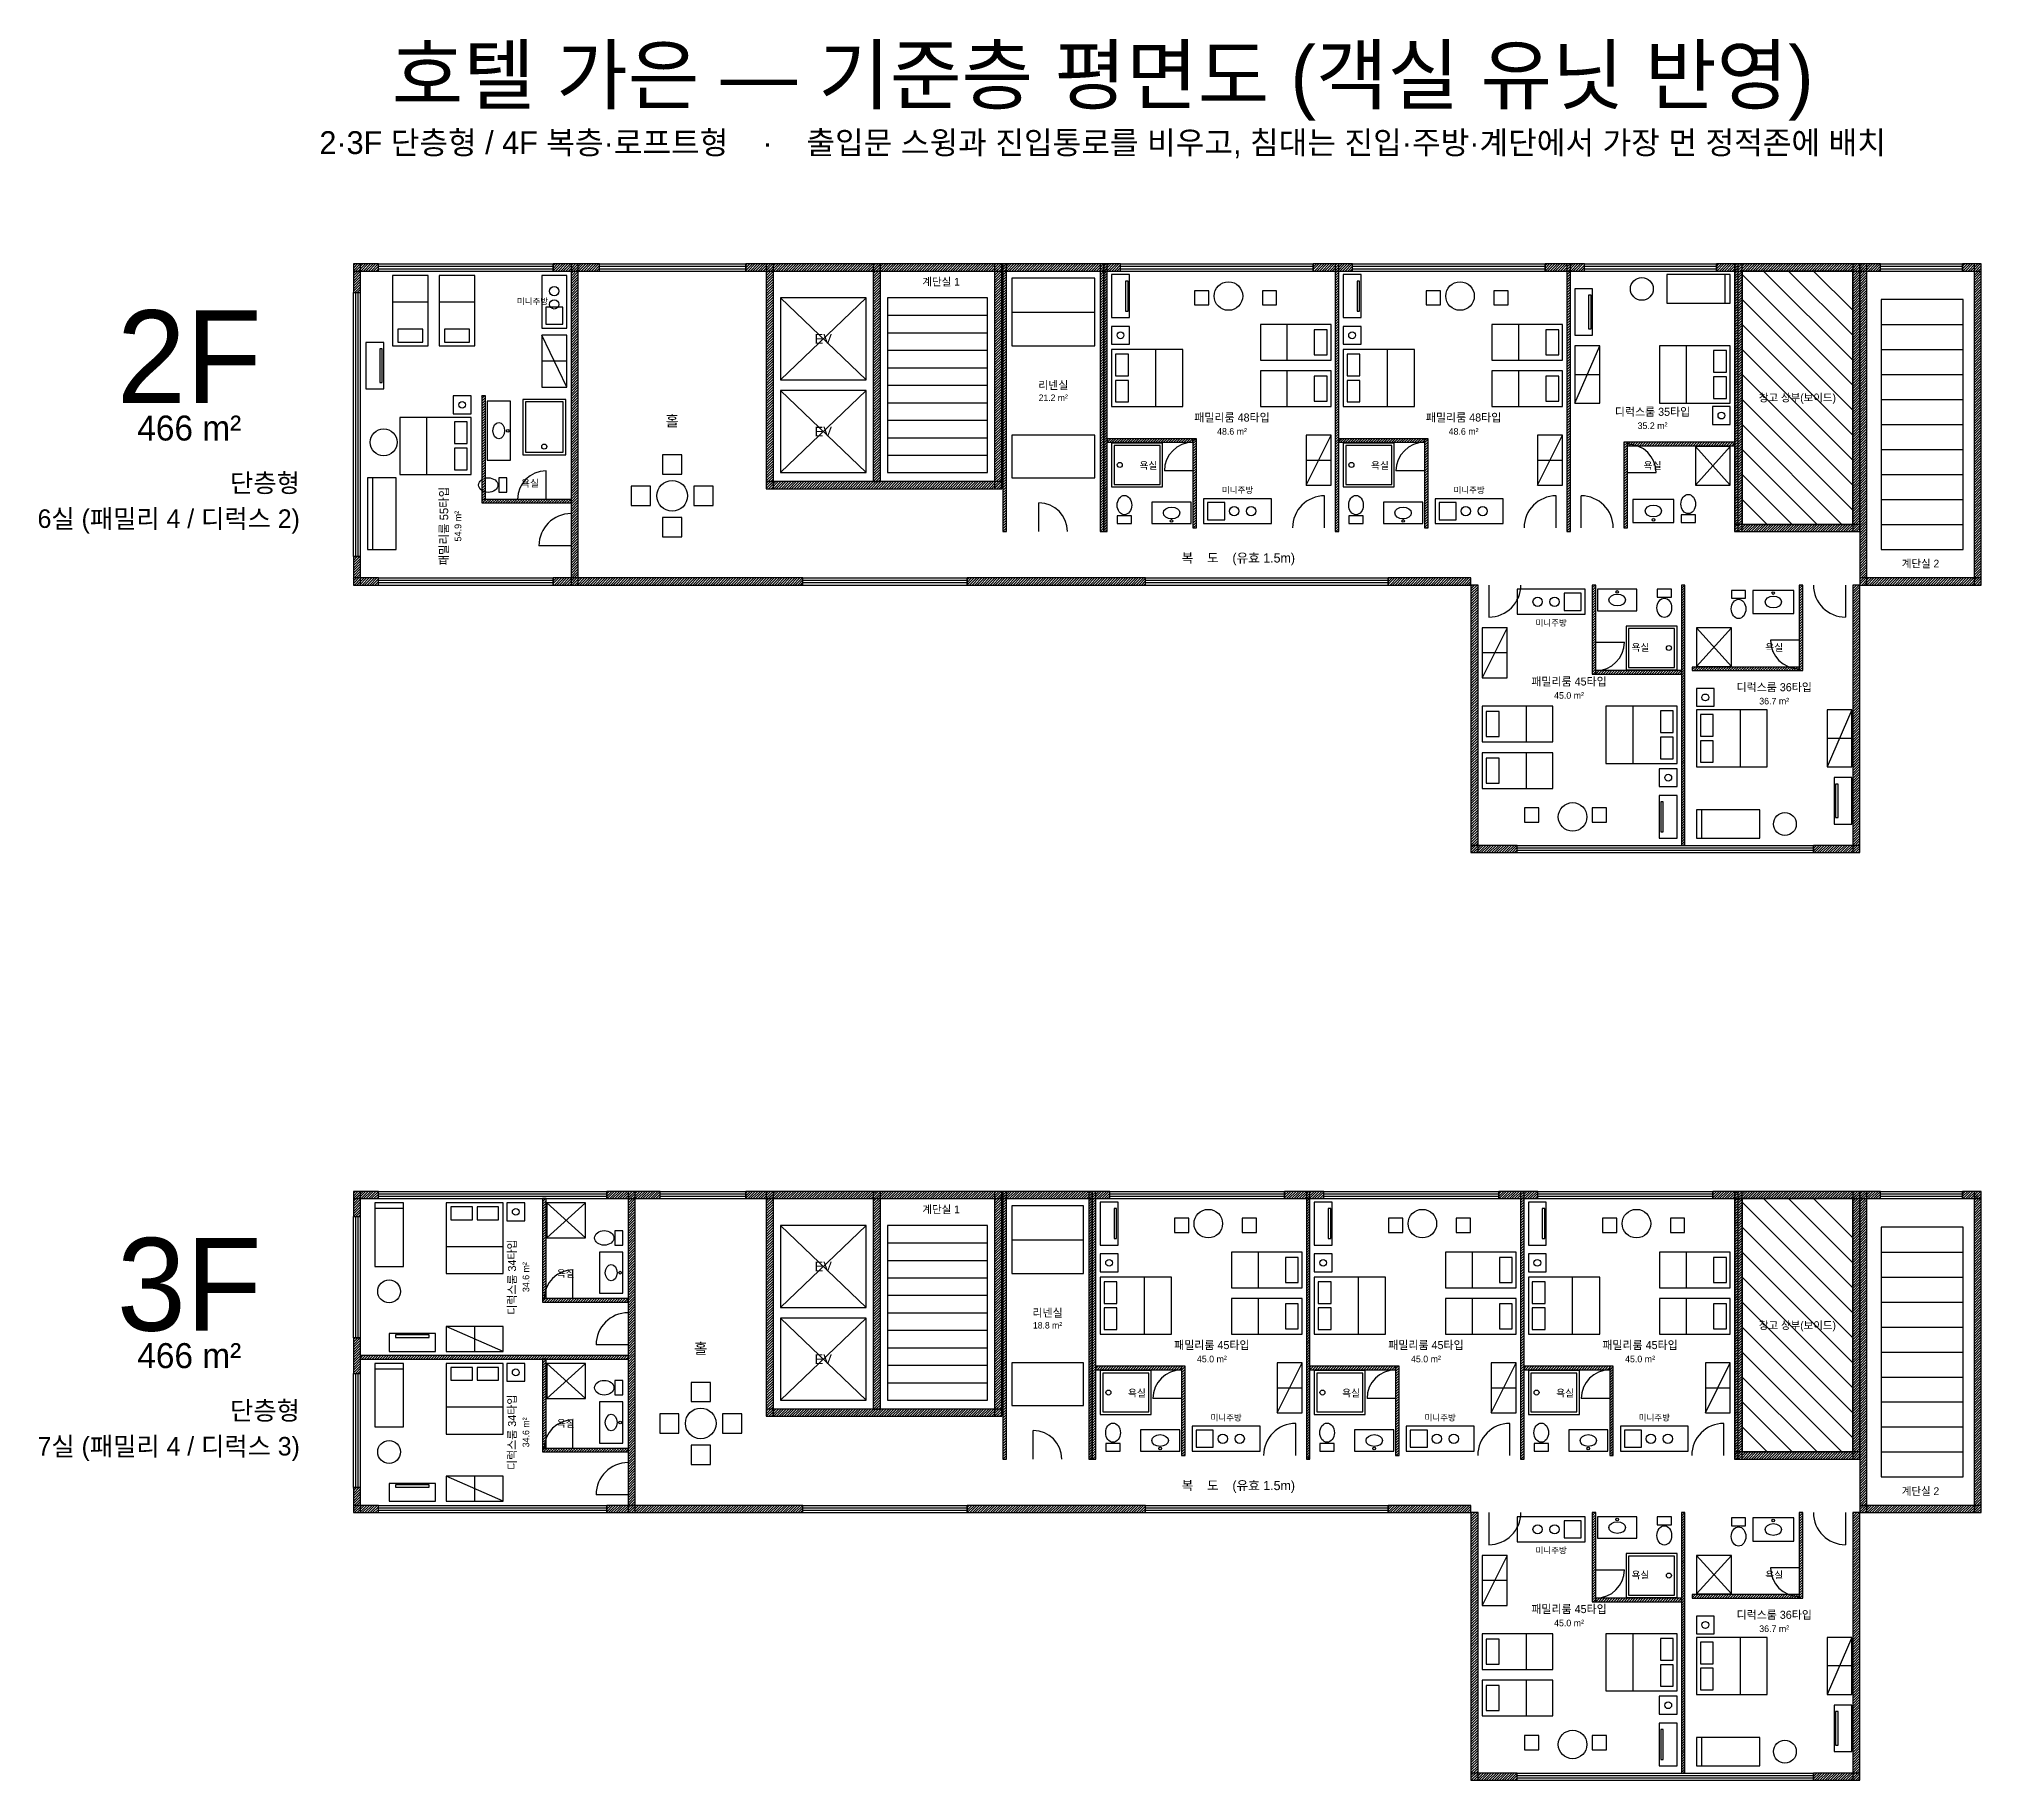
# Model space of a CAD drawing. Header units: millimetres. Extents: x -12464 to 45620, y -64650 to 22809.
# Drawn here: x -8815 to 45620, y -26000 to 22809 of the extents above; entities that cross this region are included whole.
import ezdxf
from ezdxf.enums import TextEntityAlignment as Align

# ---------------------------------------------------------------- set-up
doc = ezdxf.new("R2010")
doc.units = ezdxf.units.MM
for name, color, linetype in [('0CONC', 7, 'Continuous'), ('0OTB', 9, 'Continuous'), ('0TEXT', 7, 'Continuous'), ('0WIN', 4, 'Continuous'), ('DOOR', 2, 'Continuous'), ('FUR', 3, 'Continuous'), ('STAIR', 2, 'Continuous'), ('TOIL', 5, 'Continuous'), ('해치벽체', 8, 'Continuous')]:
    doc.layers.add(name, color=color, linetype=linetype)
doc.styles.add('KOR', font='Pretendard-Regular.ttf')

msp = doc.modelspace()

# ---------------------------------------------------------------- texts
at = {"layer": '0TEXT', "style": 'KOR'}
for s, height, p in [('호텔 가은 — 기준층 평면도 (객실 유닛 반영)', 1600, (21000, 21800)), ('계단실 1', 215, (16470, 16000)), ('2F', 2600, (-4600, 13900)), ('EV', 270, (13170, 14400)), ('리넨실', 225, (19615, 13100)), ('홀', 300, (8935, 12100)), ('패밀리룸 48타입', 225, (24625, 12195)), ('패밀리룸 48타입', 225, (31115, 12195)), ('디럭스룸 35타입', 225, (36410, 12355)), ('EV', 270, (13170, 11800)), ('욕실', 195, (22280, 10850)), ('욕실', 195, (28770, 10850)), ('욕실', 195, (36410, 10850)), ('욕실', 195, (4950, 10350)), ('계단실 2', 215, (43920, 8100)), ('욕실', 195, (36070, 5750)), ('욕실', 195, (39820, 5750)), ('패밀리룸 45타입', 225, (34070, 4795)), ('디럭스룸 36타입', 225, (39820, 4635)), ('계단실 1', 215, (16470, -10000)), ('3F', 2600, (-4600, -12100)), ('욕실', 195, (5951, -11800)), ('EV', 270, (13170, -11600)), ('리넨실', 225, (19455, -12900)), ('홀', 300, (9735.5, -13900)), ('EV', 270, (13170, -14200)), ('패밀리룸 45타입', 225, (24060, -13805)), ('패밀리룸 45타입', 225, (30060, -13805)), ('패밀리룸 45타입', 225, (36060, -13805)), ('욕실', 195, (21960, -15150)), ('욕실', 195, (27960, -15150)), ('욕실', 195, (33960, -15150)), ('욕실', 195, (5951, -16000)), ('계단실 2', 215, (43920, -17900)), ('욕실', 195, (36070, -20250)), ('욕실', 195, (39820, -20250)), ('패밀리룸 45타입', 225, (34070, -21205)), ('디럭스룸 36타입', 225, (39820, -21365))]:
    msp.add_text(s, height=height, dxfattribs=at).set_placement(p, align=Align.MIDDLE_CENTER)
at = {"layer": '0TEXT', "color": 8, "style": 'KOR'}
msp.add_text('2·3F 단층형 / 4F 복층·로프트형    ·    출입문 스윙과 진입통로를 비우고, 침대는 진입·주방·계단에서 가장 먼 정적존에 배치', height=640, dxfattribs=at).set_placement((21000, 19900), align=Align.MIDDLE_CENTER)
at = {"layer": '0TEXT', "color": 9, "style": 'KOR'}
for s, height, p in [('미니주방', 170, (5020, 15450)), ('21.2 m²', 180, (19615, 12750)), ('창고 상부(보이드)', 215, (40470, 12750)), ('466 m²', 700, (-4600, 11900)), ('35.2 m²', 185, (36410, 11965)), ('48.6 m²', 185, (24625, 11805)), ('48.6 m²', 185, (31115, 11805)), ('미니주방', 170, (24780, 10160)), ('미니주방', 170, (31270, 10160)), ('복    도    (유효 1.5m)', 260, (24800, 8260)), ('미니주방', 170, (33570, 6440)), ('45.0 m²', 185, (34070, 4405)), ('36.7 m²', 185, (39820, 4245)), ('18.8 m²', 180, (19455, -13250)), ('창고 상부(보이드)', 215, (40470, -13250)), ('466 m²', 700, (-4600, -14100)), ('45.0 m²', 185, (24060, -14195)), ('45.0 m²', 185, (30060, -14195)), ('45.0 m²', 185, (36060, -14195)), ('미니주방', 170, (24460, -15840)), ('미니주방', 170, (30460, -15840)), ('미니주방', 170, (36460, -15840)), ('복    도    (유효 1.5m)', 260, (24800, -17740)), ('미니주방', 170, (33570, -19560)), ('45.0 m²', 185, (34070, -21595)), ('36.7 m²', 185, (39820, -21755))]:
    msp.add_text(s, height=height, dxfattribs=at).set_placement(p, align=Align.MIDDLE_CENTER)
at = {"layer": '0TEXT', "color": 8, "style": 'KOR'}
for s, p in [('단층형', (-1500, 10100)), ('6실 (패밀리 4 / 디럭스 2)', (-1500, 9100)), ('단층형', (-1500, -15900)), ('7실 (패밀리 4 / 디럭스 3)', (-1500, -16900))]:
    msp.add_text(s, height=520, dxfattribs=at).set_placement(p, align=Align.RIGHT)
at = {"layer": '0TEXT', "style": 'KOR'}
for s, height, p in [('패밀리룸 55타입', 235, (2540, 9150)), ('디럭스룸 34타입', 225, (4446, -11900)), ('디럭스룸 34타입', 225, (4446, -16250))]:
    msp.add_text(s, height=height, rotation=90, dxfattribs=at).set_placement(p, align=Align.MIDDLE_CENTER)
at = {"layer": '0TEXT', "color": 9, "style": 'KOR'}
for s, height, p in [('54.9 m²', 190, (2930, 9150)), ('34.6 m²', 185, (4836, -11900)), ('34.6 m²', 185, (4836, -16250))]:
    msp.add_text(s, height=height, rotation=90, dxfattribs=at).set_placement(p, align=Align.MIDDLE_CENTER)

# ---------------------------------------------------------------- hatches: boundary and pattern name
at = {"layer": '해치벽체'}
h = msp.add_hatch(dxfattribs=at)
h.set_pattern_fill('ANSI31', color=8, scale=16)
h.paths.add_polyline_path([(0, 16300), (700, 16300), (700, 16500), (0, 16500)])
h = msp.add_hatch(dxfattribs=at)
h.set_pattern_fill('ANSI31', color=8, scale=16)
h.paths.add_polyline_path([(0, 15700), (200, 15700), (200, 16500), (0, 16500)])
h = msp.add_hatch(dxfattribs=at)
h.set_pattern_fill('ANSI31', color=8, scale=16)
h.paths.add_polyline_path([(5600, 16300), (6900, 16300), (6900, 16500), (5600, 16500)])
h = msp.add_hatch(dxfattribs=at)
h.set_pattern_fill('ANSI31', color=8, scale=16)
h.paths.add_polyline_path([(6100, 7500), (6300, 7500), (6300, 16500), (6100, 16500)])
h = msp.add_hatch(dxfattribs=at)
h.set_pattern_fill('ANSI31', color=8, scale=16)
h.paths.add_polyline_path([(11000, 16300), (21500, 16300), (21500, 16500), (11000, 16500)])
h = msp.add_hatch(dxfattribs=at)
h.set_pattern_fill('ANSI31', color=8, scale=16)
h.paths.add_polyline_path([(11570, 10200), (11770, 10200), (11770, 16500), (11570, 16500)])
h = msp.add_hatch(dxfattribs=at)
h.set_pattern_fill('ANSI31', color=8, scale=16)
h.paths.add_polyline_path([(14570, 10400), (14770, 10400), (14770, 16500), (14570, 16500)])
h = msp.add_hatch(dxfattribs=at)
h.set_pattern_fill('ANSI31', color=8, scale=16)
h.paths.add_polyline_path([(17970, 10200), (18170, 10200), (18170, 16500), (17970, 16500)])
h = msp.add_hatch(dxfattribs=at)
h.set_pattern_fill('ANSI31', color=8, scale=16)
h.paths.add_polyline_path([(18200, 9000), (18300, 9000), (18300, 16500), (18200, 16500)])
h = msp.add_hatch(dxfattribs=at)
h.set_pattern_fill('ANSI31', color=8, scale=16)
h.paths.add_polyline_path([(20930, 9000), (21030, 9000), (21030, 16500), (20930, 16500)])
h = msp.add_hatch(dxfattribs=at)
h.set_pattern_fill('ANSI31', color=8, scale=16)
h.paths.add_polyline_path([(21030, 9000), (21130, 9000), (21130, 16500), (21030, 16500)])
h = msp.add_hatch(dxfattribs=at)
h.set_pattern_fill('ANSI31', color=8, scale=16)
h.paths.add_polyline_path([(26900, 16300), (28000, 16300), (28000, 16500), (26900, 16500)])
h = msp.add_hatch(dxfattribs=at)
h.set_pattern_fill('ANSI31', color=8, scale=16)
h.paths.add_polyline_path([(27520, 9000), (27620, 9000), (27620, 16500), (27520, 16500)])
h = msp.add_hatch(dxfattribs=at)
h.set_pattern_fill('ANSI31', color=8, scale=16)
h.paths.add_polyline_path([(33400, 16300), (34500, 16300), (34500, 16500), (33400, 16500)])
h = msp.add_hatch(dxfattribs=at)
h.set_pattern_fill('ANSI31', color=8, scale=16)
h.paths.add_polyline_path([(34010, 9000), (34110, 9000), (34110, 16500), (34010, 16500)])
h = msp.add_hatch(dxfattribs=at)
h.set_pattern_fill('ANSI31', color=8, scale=16)
h.paths.add_polyline_path([(38200, 16300), (42800, 16300), (42800, 16500), (38200, 16500)])
h = msp.add_hatch(dxfattribs=at)
h.set_pattern_fill('ANSI31', color=8, scale=16)
h.paths.add_polyline_path([(38710, 9000), (38810, 9000), (38810, 16500), (38710, 16500)])
h = msp.add_hatch(dxfattribs=at)
h.set_pattern_fill('ANSI31', color=8, scale=16)
h.paths.add_polyline_path([(38720, 9000), (38920, 9000), (38920, 16500), (38720, 16500)])
h = msp.add_hatch(dxfattribs=at)
h.set_pattern_fill('ANSI31', color=8, scale=16)
h.paths.add_polyline_path([(42020, 9000), (42220, 9000), (42220, 16500), (42020, 16500)])
h = msp.add_hatch(dxfattribs=at)
h.set_pattern_fill('ANSI31', color=8, scale=16)
h.paths.add_polyline_path([(42220, 7500), (42420, 7500), (42420, 16500), (42220, 16500)])
h = msp.add_hatch(dxfattribs=at)
h.set_pattern_fill('ANSI31', color=8, scale=16)
h.paths.add_polyline_path([(45100, 16300), (45620, 16300), (45620, 16500), (45100, 16500)])
h = msp.add_hatch(dxfattribs=at)
h.set_pattern_fill('ANSI31', color=8, scale=16)
h.paths.add_polyline_path([(45420, 7500), (45620, 7500), (45620, 16500), (45420, 16500)])
h = msp.add_hatch(dxfattribs=at)
h.set_pattern_fill('ANSI31', color=8, scale=16)
h.paths.add_polyline_path([(3600, 9900), (3700, 9900), (3700, 12800), (3600, 12800)])
h = msp.add_hatch(dxfattribs=at)
h.set_pattern_fill('ANSI31', color=8, scale=16)
h.paths.add_polyline_path([(21130, 11500), (23530, 11500), (23530, 11600), (21130, 11600)])
h = msp.add_hatch(dxfattribs=at)
h.set_pattern_fill('ANSI31', color=8, scale=16)
h.paths.add_polyline_path([(23530, 9100), (23630, 9100), (23630, 11600), (23530, 11600)])
h = msp.add_hatch(dxfattribs=at)
h.set_pattern_fill('ANSI31', color=8, scale=16)
h.paths.add_polyline_path([(27620, 11500), (30020, 11500), (30020, 11600), (27620, 11600)])
h = msp.add_hatch(dxfattribs=at)
h.set_pattern_fill('ANSI31', color=8, scale=16)
h.paths.add_polyline_path([(30020, 9100), (30120, 9100), (30120, 11600), (30020, 11600)])
h = msp.add_hatch(dxfattribs=at)
h.set_pattern_fill('ANSI31', color=8, scale=16)
h.paths.add_polyline_path([(35610, 9100), (35710, 9100), (35710, 11500), (35610, 11500)])
h = msp.add_hatch(dxfattribs=at)
h.set_pattern_fill('ANSI31', color=8, scale=16)
h.paths.add_polyline_path([(35710, 11400), (38710, 11400), (38710, 11500), (35710, 11500)])
h = msp.add_hatch(dxfattribs=at)
h.set_pattern_fill('ANSI31', color=8, scale=16)
h.paths.add_polyline_path([(11570, 10200), (18170, 10200), (18170, 10400), (11570, 10400)])
h = msp.add_hatch(dxfattribs=at)
h.set_pattern_fill('ANSI31', color=8, scale=16)
h.paths.add_polyline_path([(3600, 9800), (6100, 9800), (6100, 9900), (3600, 9900)])
h = msp.add_hatch(dxfattribs=at)
h.set_pattern_fill('ANSI31', color=8, scale=16)
h.paths.add_polyline_path([(38720, 9000), (42220, 9000), (42220, 9200), (38720, 9200)])
h = msp.add_hatch(dxfattribs=at)
h.set_pattern_fill('ANSI31', color=8, scale=16)
h.paths.add_polyline_path([(0, 7500), (200, 7500), (200, 8300), (0, 8300)])
h = msp.add_hatch(dxfattribs=at)
h.set_pattern_fill('ANSI31', color=8, scale=16)
h.paths.add_polyline_path([(0, 7500), (700, 7500), (700, 7700), (0, 7700)])
h = msp.add_hatch(dxfattribs=at)
h.set_pattern_fill('ANSI31', color=8, scale=16)
h.paths.add_polyline_path([(5600, 7500), (12600, 7500), (12600, 7700), (5600, 7700)])
h = msp.add_hatch(dxfattribs=at)
h.set_pattern_fill('ANSI31', color=8, scale=16)
h.paths.add_polyline_path([(17200, 7500), (22200, 7500), (22200, 7700), (17200, 7700)])
h = msp.add_hatch(dxfattribs=at)
h.set_pattern_fill('ANSI31', color=8, scale=16)
h.paths.add_polyline_path([(29000, 7500), (31320, 7500), (31320, 7700), (29000, 7700)])
h = msp.add_hatch(dxfattribs=at)
h.set_pattern_fill('ANSI31', color=8, scale=16)
h.paths.add_polyline_path([(42220, 7500), (45620, 7500), (45620, 7700), (42220, 7700)])
h = msp.add_hatch(dxfattribs=at)
h.set_pattern_fill('ANSI31', color=8, scale=16)
h.paths.add_polyline_path([(31320, 0), (31520, 0), (31520, 7500), (31320, 7500)])
h = msp.add_hatch(dxfattribs=at)
h.set_pattern_fill('ANSI31', color=8, scale=16)
h.paths.add_polyline_path([(34720, 5000), (34820, 5000), (34820, 7500), (34720, 7500)])
h = msp.add_hatch(dxfattribs=at)
h.set_pattern_fill('ANSI31', color=8, scale=16)
h.paths.add_polyline_path([(37220, 200), (37320, 200), (37320, 7500), (37220, 7500)])
h = msp.add_hatch(dxfattribs=at)
h.set_pattern_fill('ANSI31', color=8, scale=16)
h.paths.add_polyline_path([(40520, 5100), (40620, 5100), (40620, 7500), (40520, 7500)])
h = msp.add_hatch(dxfattribs=at)
h.set_pattern_fill('ANSI31', color=8, scale=16)
h.paths.add_polyline_path([(42020, 0), (42220, 0), (42220, 7500), (42020, 7500)])
h = msp.add_hatch(dxfattribs=at)
h.set_pattern_fill('ANSI31', color=8, scale=16)
h.paths.add_polyline_path([(34820, 5000), (37220, 5000), (37220, 5100), (34820, 5100)])
h = msp.add_hatch(dxfattribs=at)
h.set_pattern_fill('ANSI31', color=8, scale=16)
h.paths.add_polyline_path([(37520, 5100), (40520, 5100), (40520, 5200), (37520, 5200)])
h = msp.add_hatch(dxfattribs=at)
h.set_pattern_fill('ANSI31', color=8, scale=16)
h.paths.add_polyline_path([(31320, 0), (32620, 0), (32620, 200), (31320, 200)])
h = msp.add_hatch(dxfattribs=at)
h.set_pattern_fill('ANSI31', color=8, scale=16)
h.paths.add_polyline_path([(40920, 0), (42220, 0), (42220, 200), (40920, 200)])
h = msp.add_hatch(dxfattribs=at)
h.set_pattern_fill('ANSI31', color=8, scale=16)
h.paths.add_polyline_path([(0, -9700), (700, -9700), (700, -9500), (0, -9500)])
h = msp.add_hatch(dxfattribs=at)
h.set_pattern_fill('ANSI31', color=8, scale=16)
h.paths.add_polyline_path([(0, -10200), (200, -10200), (200, -9500), (0, -9500)])
h = msp.add_hatch(dxfattribs=at)
h.set_pattern_fill('ANSI31', color=8, scale=16)
h.paths.add_polyline_path([(5301, -12500), (5401, -12500), (5401, -9700), (5301, -9700)])
h = msp.add_hatch(dxfattribs=at)
h.set_pattern_fill('ANSI31', color=8, scale=16)
h.paths.add_polyline_path([(7100, -9700), (8600, -9700), (8600, -9500), (7100, -9500)])
h = msp.add_hatch(dxfattribs=at)
h.set_pattern_fill('ANSI31', color=8, scale=16)
h.paths.add_polyline_path([(7701, -18500), (7901, -18500), (7901, -9500), (7701, -9500)])
h = msp.add_hatch(dxfattribs=at)
h.set_pattern_fill('ANSI31', color=8, scale=16)
h.paths.add_polyline_path([(11000, -9700), (21200, -9700), (21200, -9500), (11000, -9500)])
h = msp.add_hatch(dxfattribs=at)
h.set_pattern_fill('ANSI31', color=8, scale=16)
h.paths.add_polyline_path([(11570, -15800), (11770, -15800), (11770, -9500), (11570, -9500)])
h = msp.add_hatch(dxfattribs=at)
h.set_pattern_fill('ANSI31', color=8, scale=16)
h.paths.add_polyline_path([(14570, -15600), (14770, -15600), (14770, -9500), (14570, -9500)])
h = msp.add_hatch(dxfattribs=at)
h.set_pattern_fill('ANSI31', color=8, scale=16)
h.paths.add_polyline_path([(17970, -15800), (18170, -15800), (18170, -9500), (17970, -9500)])
h = msp.add_hatch(dxfattribs=at)
h.set_pattern_fill('ANSI31', color=8, scale=16)
h.paths.add_polyline_path([(18200, -17000), (18300, -17000), (18300, -9500), (18200, -9500)])
h = msp.add_hatch(dxfattribs=at)
h.set_pattern_fill('ANSI31', color=8, scale=16)
h.paths.add_polyline_path([(20610, -17000), (20710, -17000), (20710, -9500), (20610, -9500)])
h = msp.add_hatch(dxfattribs=at)
h.set_pattern_fill('ANSI31', color=8, scale=16)
h.paths.add_polyline_path([(20710, -17000), (20810, -17000), (20810, -9500), (20710, -9500)])
h = msp.add_hatch(dxfattribs=at)
h.set_pattern_fill('ANSI31', color=8, scale=16)
h.paths.add_polyline_path([(26100, -9700), (27200, -9700), (27200, -9500), (26100, -9500)])
h = msp.add_hatch(dxfattribs=at)
h.set_pattern_fill('ANSI31', color=8, scale=16)
h.paths.add_polyline_path([(26710, -17000), (26810, -17000), (26810, -9500), (26710, -9500)])
h = msp.add_hatch(dxfattribs=at)
h.set_pattern_fill('ANSI31', color=8, scale=16)
h.paths.add_polyline_path([(32100, -9700), (33200, -9700), (33200, -9500), (32100, -9500)])
h = msp.add_hatch(dxfattribs=at)
h.set_pattern_fill('ANSI31', color=8, scale=16)
h.paths.add_polyline_path([(32710, -17000), (32810, -17000), (32810, -9500), (32710, -9500)])
h = msp.add_hatch(dxfattribs=at)
h.set_pattern_fill('ANSI31', color=8, scale=16)
h.paths.add_polyline_path([(38100, -9700), (42800, -9700), (42800, -9500), (38100, -9500)])
h = msp.add_hatch(dxfattribs=at)
h.set_pattern_fill('ANSI31', color=8, scale=16)
h.paths.add_polyline_path([(38710, -17000), (38810, -17000), (38810, -9500), (38710, -9500)])
h = msp.add_hatch(dxfattribs=at)
h.set_pattern_fill('ANSI31', color=8, scale=16)
h.paths.add_polyline_path([(38720, -17000), (38920, -17000), (38920, -9500), (38720, -9500)])
h = msp.add_hatch(dxfattribs=at)
h.set_pattern_fill('ANSI31', color=8, scale=16)
h.paths.add_polyline_path([(42020, -17000), (42220, -17000), (42220, -9500), (42020, -9500)])
h = msp.add_hatch(dxfattribs=at)
h.set_pattern_fill('ANSI31', color=8, scale=16)
h.paths.add_polyline_path([(42220, -18500), (42420, -18500), (42420, -9500), (42220, -9500)])
h = msp.add_hatch(dxfattribs=at)
h.set_pattern_fill('ANSI31', color=8, scale=16)
h.paths.add_polyline_path([(45100, -9700), (45620, -9700), (45620, -9500), (45100, -9500)])
h = msp.add_hatch(dxfattribs=at)
h.set_pattern_fill('ANSI31', color=8, scale=16)
h.paths.add_polyline_path([(45420, -18500), (45620, -18500), (45620, -9500), (45420, -9500)])
h = msp.add_hatch(dxfattribs=at)
h.set_pattern_fill('ANSI31', color=8, scale=16)
h.paths.add_polyline_path([(5301, -12600), (7701, -12600), (7701, -12500), (5301, -12500)])
h = msp.add_hatch(dxfattribs=at)
h.set_pattern_fill('ANSI31', color=8, scale=16)
h.paths.add_polyline_path([(0, -14600), (200, -14600), (200, -13600), (0, -13600)])
h = msp.add_hatch(dxfattribs=at)
h.set_pattern_fill('ANSI31', color=8, scale=16)
h.paths.add_polyline_path([(200, -14200), (7701, -14200), (7701, -14100), (200, -14100)])
h = msp.add_hatch(dxfattribs=at)
h.set_pattern_fill('ANSI31', color=8, scale=16)
h.paths.add_polyline_path([(5301, -16700), (5401, -16700), (5401, -14200), (5301, -14200)])
h = msp.add_hatch(dxfattribs=at)
h.set_pattern_fill('ANSI31', color=8, scale=16)
h.paths.add_polyline_path([(20810, -14500), (23210, -14500), (23210, -14400), (20810, -14400)])
h = msp.add_hatch(dxfattribs=at)
h.set_pattern_fill('ANSI31', color=8, scale=16)
h.paths.add_polyline_path([(23210, -16900), (23310, -16900), (23310, -14400), (23210, -14400)])
h = msp.add_hatch(dxfattribs=at)
h.set_pattern_fill('ANSI31', color=8, scale=16)
h.paths.add_polyline_path([(26810, -14500), (29210, -14500), (29210, -14400), (26810, -14400)])
h = msp.add_hatch(dxfattribs=at)
h.set_pattern_fill('ANSI31', color=8, scale=16)
h.paths.add_polyline_path([(29210, -16900), (29310, -16900), (29310, -14400), (29210, -14400)])
h = msp.add_hatch(dxfattribs=at)
h.set_pattern_fill('ANSI31', color=8, scale=16)
h.paths.add_polyline_path([(32810, -14500), (35210, -14500), (35210, -14400), (32810, -14400)])
h = msp.add_hatch(dxfattribs=at)
h.set_pattern_fill('ANSI31', color=8, scale=16)
h.paths.add_polyline_path([(35210, -16900), (35310, -16900), (35310, -14400), (35210, -14400)])
h = msp.add_hatch(dxfattribs=at)
h.set_pattern_fill('ANSI31', color=8, scale=16)
h.paths.add_polyline_path([(11570, -15800), (18170, -15800), (18170, -15600), (11570, -15600)])
h = msp.add_hatch(dxfattribs=at)
h.set_pattern_fill('ANSI31', color=8, scale=16)
h.paths.add_polyline_path([(5301, -16800), (7701, -16800), (7701, -16700), (5301, -16700)])
h = msp.add_hatch(dxfattribs=at)
h.set_pattern_fill('ANSI31', color=8, scale=16)
h.paths.add_polyline_path([(38720, -17000), (42220, -17000), (42220, -16800), (38720, -16800)])
h = msp.add_hatch(dxfattribs=at)
h.set_pattern_fill('ANSI31', color=8, scale=16)
h.paths.add_polyline_path([(0, -18500), (200, -18500), (200, -17800), (0, -17800)])
h = msp.add_hatch(dxfattribs=at)
h.set_pattern_fill('ANSI31', color=8, scale=16)
h.paths.add_polyline_path([(0, -18500), (700, -18500), (700, -18300), (0, -18300)])
h = msp.add_hatch(dxfattribs=at)
h.set_pattern_fill('ANSI31', color=8, scale=16)
h.paths.add_polyline_path([(7100, -18500), (12600, -18500), (12600, -18300), (7100, -18300)])
h = msp.add_hatch(dxfattribs=at)
h.set_pattern_fill('ANSI31', color=8, scale=16)
h.paths.add_polyline_path([(17200, -18500), (22200, -18500), (22200, -18300), (17200, -18300)])
h = msp.add_hatch(dxfattribs=at)
h.set_pattern_fill('ANSI31', color=8, scale=16)
h.paths.add_polyline_path([(29000, -18500), (31320, -18500), (31320, -18300), (29000, -18300)])
h = msp.add_hatch(dxfattribs=at)
h.set_pattern_fill('ANSI31', color=8, scale=16)
h.paths.add_polyline_path([(31320, -26000), (31520, -26000), (31520, -18500), (31320, -18500)])
h = msp.add_hatch(dxfattribs=at)
h.set_pattern_fill('ANSI31', color=8, scale=16)
h.paths.add_polyline_path([(34720, -21000), (34820, -21000), (34820, -18500), (34720, -18500)])
h = msp.add_hatch(dxfattribs=at)
h.set_pattern_fill('ANSI31', color=8, scale=16)
h.paths.add_polyline_path([(37220, -25800), (37320, -25800), (37320, -18500), (37220, -18500)])
h = msp.add_hatch(dxfattribs=at)
h.set_pattern_fill('ANSI31', color=8, scale=16)
h.paths.add_polyline_path([(40520, -20900), (40620, -20900), (40620, -18500), (40520, -18500)])
h = msp.add_hatch(dxfattribs=at)
h.set_pattern_fill('ANSI31', color=8, scale=16)
h.paths.add_polyline_path([(42020, -26000), (42220, -26000), (42220, -18500), (42020, -18500)])
h = msp.add_hatch(dxfattribs=at)
h.set_pattern_fill('ANSI31', color=8, scale=16)
h.paths.add_polyline_path([(42220, -18500), (45620, -18500), (45620, -18300), (42220, -18300)])
h = msp.add_hatch(dxfattribs=at)
h.set_pattern_fill('ANSI31', color=8, scale=16)
h.paths.add_polyline_path([(34820, -21000), (37220, -21000), (37220, -20900), (34820, -20900)])
h = msp.add_hatch(dxfattribs=at)
h.set_pattern_fill('ANSI31', color=8, scale=16)
h.paths.add_polyline_path([(37520, -20900), (40520, -20900), (40520, -20800), (37520, -20800)])
h = msp.add_hatch(dxfattribs=at)
h.set_pattern_fill('ANSI31', color=8, scale=16)
h.paths.add_polyline_path([(31320, -26000), (32620, -26000), (32620, -25800), (31320, -25800)])
h = msp.add_hatch(dxfattribs=at)
h.set_pattern_fill('ANSI31', color=8, scale=16)
h.paths.add_polyline_path([(40920, -26000), (42220, -26000), (42220, -25800), (40920, -25800)])

# ---------------------------------------------------------------- linework, layer by layer
at = {"layer": '0CONC'}
for points in [[(0, 16300), (700, 16300), (700, 16500), (0, 16500)], [(0, 15700), (200, 15700), (200, 16500), (0, 16500)], [(5600, 16300), (6900, 16300), (6900, 16500), (5600, 16500)], [(6100, 7500), (6300, 7500), (6300, 16500), (6100, 16500)], [(11000, 16300), (21500, 16300), (21500, 16500), (11000, 16500)], [(11570, 10200), (11770, 10200), (11770, 16500), (11570, 16500)], [(14570, 10400), (14770, 10400), (14770, 16500), (14570, 16500)], [(17970, 10200), (18170, 10200), (18170, 16500), (17970, 16500)], [(18200, 9000), (18300, 9000), (18300, 16500), (18200, 16500)], [(20930, 9000), (21030, 9000), (21030, 16500), (20930, 16500)], [(21030, 9000), (21130, 9000), (21130, 16500), (21030, 16500)], [(26900, 16300), (28000, 16300), (28000, 16500), (26900, 16500)], [(27520, 9000), (27620, 9000), (27620, 16500), (27520, 16500)], [(33400, 16300), (34500, 16300), (34500, 16500), (33400, 16500)], [(34010, 9000), (34110, 9000), (34110, 16500), (34010, 16500)], [(38200, 16300), (42800, 16300), (42800, 16500), (38200, 16500)], [(38710, 9000), (38810, 9000), (38810, 16500), (38710, 16500)], [(38720, 9000), (38920, 9000), (38920, 16500), (38720, 16500)], [(42020, 9000), (42220, 9000), (42220, 16500), (42020, 16500)], [(42220, 7500), (42420, 7500), (42420, 16500), (42220, 16500)], [(45100, 16300), (45620, 16300), (45620, 16500), (45100, 16500)], [(45420, 7500), (45620, 7500), (45620, 16500), (45420, 16500)], [(3600, 9900), (3700, 9900), (3700, 12800), (3600, 12800)], [(21130, 11500), (23530, 11500), (23530, 11600), (21130, 11600)], [(23530, 9100), (23630, 9100), (23630, 11600), (23530, 11600)], [(27620, 11500), (30020, 11500), (30020, 11600), (27620, 11600)], [(30020, 9100), (30120, 9100), (30120, 11600), (30020, 11600)], [(35610, 9100), (35710, 9100), (35710, 11500), (35610, 11500)], [(35710, 11400), (38710, 11400), (38710, 11500), (35710, 11500)], [(11570, 10200), (18170, 10200), (18170, 10400), (11570, 10400)], [(3600, 9800), (6100, 9800), (6100, 9900), (3600, 9900)], [(38720, 9000), (42220, 9000), (42220, 9200), (38720, 9200)], [(0, 7500), (200, 7500), (200, 8300), (0, 8300)], [(0, 7500), (700, 7500), (700, 7700), (0, 7700)], [(5600, 7500), (12600, 7500), (12600, 7700), (5600, 7700)], [(17200, 7500), (22200, 7500), (22200, 7700), (17200, 7700)], [(29000, 7500), (31320, 7500), (31320, 7700), (29000, 7700)], [(42220, 7500), (45620, 7500), (45620, 7700), (42220, 7700)], [(31320, 0), (31520, 0), (31520, 7500), (31320, 7500)], [(34720, 5000), (34820, 5000), (34820, 7500), (34720, 7500)], [(37220, 200), (37320, 200), (37320, 7500), (37220, 7500)], [(40520, 5100), (40620, 5100), (40620, 7500), (40520, 7500)], [(42020, 0), (42220, 0), (42220, 7500), (42020, 7500)], [(34820, 5000), (37220, 5000), (37220, 5100), (34820, 5100)], [(37520, 5100), (40520, 5100), (40520, 5200), (37520, 5200)], [(31320, 0), (32620, 0), (32620, 200), (31320, 200)], [(40920, 0), (42220, 0), (42220, 200), (40920, 200)], [(0, -9700), (700, -9700), (700, -9500), (0, -9500)], [(0, -10200), (200, -10200), (200, -9500), (0, -9500)], [(5301, -12500), (5401, -12500), (5401, -9700), (5301, -9700)], [(7100, -9700), (8600, -9700), (8600, -9500), (7100, -9500)], [(7701, -18500), (7901, -18500), (7901, -9500), (7701, -9500)], [(11000, -9700), (21200, -9700), (21200, -9500), (11000, -9500)], [(11570, -15800), (11770, -15800), (11770, -9500), (11570, -9500)], [(14570, -15600), (14770, -15600), (14770, -9500), (14570, -9500)], [(17970, -15800), (18170, -15800), (18170, -9500), (17970, -9500)], [(18200, -17000), (18300, -17000), (18300, -9500), (18200, -9500)], [(20610, -17000), (20710, -17000), (20710, -9500), (20610, -9500)], [(20710, -17000), (20810, -17000), (20810, -9500), (20710, -9500)], [(26100, -9700), (27200, -9700), (27200, -9500), (26100, -9500)], [(26710, -17000), (26810, -17000), (26810, -9500), (26710, -9500)], [(32100, -9700), (33200, -9700), (33200, -9500), (32100, -9500)], [(32710, -17000), (32810, -17000), (32810, -9500), (32710, -9500)], [(38100, -9700), (42800, -9700), (42800, -9500), (38100, -9500)], [(38710, -17000), (38810, -17000), (38810, -9500), (38710, -9500)], [(38720, -17000), (38920, -17000), (38920, -9500), (38720, -9500)], [(42020, -17000), (42220, -17000), (42220, -9500), (42020, -9500)], [(42220, -18500), (42420, -18500), (42420, -9500), (42220, -9500)], [(45100, -9700), (45620, -9700), (45620, -9500), (45100, -9500)], [(45420, -18500), (45620, -18500), (45620, -9500), (45420, -9500)], [(5301, -12600), (7701, -12600), (7701, -12500), (5301, -12500)], [(0, -14600), (200, -14600), (200, -13600), (0, -13600)], [(200, -14200), (7701, -14200), (7701, -14100), (200, -14100)], [(5301, -16700), (5401, -16700), (5401, -14200), (5301, -14200)], [(20810, -14500), (23210, -14500), (23210, -14400), (20810, -14400)], [(23210, -16900), (23310, -16900), (23310, -14400), (23210, -14400)], [(26810, -14500), (29210, -14500), (29210, -14400), (26810, -14400)], [(29210, -16900), (29310, -16900), (29310, -14400), (29210, -14400)], [(32810, -14500), (35210, -14500), (35210, -14400), (32810, -14400)], [(35210, -16900), (35310, -16900), (35310, -14400), (35210, -14400)], [(11570, -15800), (18170, -15800), (18170, -15600), (11570, -15600)], [(5301, -16800), (7701, -16800), (7701, -16700), (5301, -16700)], [(38720, -17000), (42220, -17000), (42220, -16800), (38720, -16800)], [(0, -18500), (200, -18500), (200, -17800), (0, -17800)], [(0, -18500), (700, -18500), (700, -18300), (0, -18300)], [(7100, -18500), (12600, -18500), (12600, -18300), (7100, -18300)], [(17200, -18500), (22200, -18500), (22200, -18300), (17200, -18300)], [(29000, -18500), (31320, -18500), (31320, -18300), (29000, -18300)], [(31320, -26000), (31520, -26000), (31520, -18500), (31320, -18500)], [(34720, -21000), (34820, -21000), (34820, -18500), (34720, -18500)], [(37220, -25800), (37320, -25800), (37320, -18500), (37220, -18500)], [(40520, -20900), (40620, -20900), (40620, -18500), (40520, -18500)], [(42020, -26000), (42220, -26000), (42220, -18500), (42020, -18500)], [(42220, -18500), (45620, -18500), (45620, -18300), (42220, -18300)], [(34820, -21000), (37220, -21000), (37220, -20900), (34820, -20900)], [(37520, -20900), (40520, -20900), (40520, -20800), (37520, -20800)], [(31320, -26000), (32620, -26000), (32620, -25800), (31320, -25800)], [(40920, -26000), (42220, -26000), (42220, -25800), (40920, -25800)]]:
    msp.add_lwpolyline(points, close=True, dxfattribs=at)
at = {"layer": '0OTB'}
for p, q in [((42020, 13100), (38920, 16200)), ((42020, 13800), (39520, 16300)), ((42020, 14500), (40220, 16300)), ((42020, 15200), (40920, 16300)), ((42020, 12400), (38920, 15500)), ((42020, 11700), (38920, 14800)), ((42020, 11000), (38920, 14100)), ((42020, 10300), (38920, 13400)), ((42020, 9600), (38920, 12700)), ((41720, 9200), (38920, 12000)), ((41020, 9200), (38920, 11300)), ((40320, 9200), (38920, 10600)), ((39620, 9200), (38920, 9900)), ((42020, -12200), (39520, -9700)), ((42020, -11500), (40220, -9700)), ((42020, -10800), (40920, -9700)), ((42020, -12900), (38920, -9800)), ((42020, -13600), (38920, -10500)), ((42020, -14300), (38920, -11200)), ((42020, -15000), (38920, -11900)), ((42020, -15700), (38920, -12600)), ((42020, -16400), (38920, -13300)), ((41720, -16800), (38920, -14000)), ((41020, -16800), (38920, -14700)), ((40320, -16800), (38920, -15400)), ((39620, -16800), (38920, -16100))]:
    msp.add_line(p, q, dxfattribs=at)
for points in [[(38920, 9200), (42020, 9200), (42020, 16300), (38920, 16300)], [(38920, -16800), (42020, -16800), (42020, -9700), (38920, -9700)]]:
    msp.add_lwpolyline(points, close=True, dxfattribs=at)
at = {"layer": '0WIN'}
for p, q in [((700, 16500), (5600, 16500)), ((700, 16300), (700, 16500)), ((700, 16433.3), (5600, 16433.3)), ((700, 16366.7), (5600, 16366.7)), ((5600, 16300), (5600, 16500)), ((6900, 16500), (11000, 16500)), ((6900, 16300), (6900, 16500)), ((6900, 16433.3), (11000, 16433.3)), ((6900, 16366.7), (11000, 16366.7)), ((11000, 16300), (11000, 16500)), ((21500, 16500), (26900, 16500)), ((21500, 16300), (21500, 16500)), ((21500, 16433.3), (26900, 16433.3)), ((21500, 16366.7), (26900, 16366.7)), ((26900, 16300), (26900, 16500)), ((28000, 16500), (33400, 16500)), ((28000, 16300), (28000, 16500)), ((28000, 16433.3), (33400, 16433.3)), ((28000, 16366.7), (33400, 16366.7)), ((33400, 16300), (33400, 16500)), ((34500, 16500), (38200, 16500)), ((34500, 16300), (34500, 16500)), ((34500, 16433.3), (38200, 16433.3)), ((34500, 16366.7), (38200, 16366.7)), ((38200, 16300), (38200, 16500)), ((42800, 16500), (45100, 16500)), ((42800, 16300), (42800, 16500)), ((42800, 16433.3), (45100, 16433.3)), ((42800, 16366.7), (45100, 16366.7)), ((45100, 16300), (45100, 16500)), ((700, 16300), (5600, 16300)), ((6900, 16300), (11000, 16300)), ((21500, 16300), (26900, 16300)), ((28000, 16300), (33400, 16300)), ((34500, 16300), (38200, 16300)), ((42800, 16300), (45100, 16300)), ((0, 8300), (0, 15700)), ((0, 15700), (200, 15700)), ((66.7, 8300), (66.7, 15700)), ((133.3, 8300), (133.3, 15700)), ((200, 8300), (200, 15700)), ((0, 8300), (200, 8300)), ((700, 7700), (5600, 7700)), ((700, 7500), (700, 7700)), ((700, 7633.3), (5600, 7633.3)), ((5600, 7500), (5600, 7700)), ((12600, 7700), (17200, 7700)), ((12600, 7500), (12600, 7700)), ((12600, 7633.3), (17200, 7633.3)), ((17200, 7500), (17200, 7700)), ((22200, 7700), (29000, 7700)), ((22200, 7500), (22200, 7700)), ((22200, 7633.3), (29000, 7633.3)), ((29000, 7500), (29000, 7700)), ((700, 7566.7), (5600, 7566.7)), ((700, 7500), (5600, 7500)), ((12600, 7566.7), (17200, 7566.7)), ((12600, 7500), (17200, 7500)), ((22200, 7566.7), (29000, 7566.7)), ((22200, 7500), (29000, 7500)), ((32620, 200), (40920, 200)), ((32620, 0), (32620, 200)), ((32620, 133.3), (40920, 133.3)), ((32620, 66.7), (40920, 66.7)), ((32620, 0), (40920, 0)), ((40920, 0), (40920, 200)), ((700, -9500), (7100, -9500)), ((700, -9700), (700, -9500)), ((700, -9566.7), (7100, -9566.7)), ((700, -9633.3), (7100, -9633.3)), ((700, -9700), (7100, -9700)), ((7100, -9700), (7100, -9500)), ((8600, -9500), (11000, -9500)), ((8600, -9700), (8600, -9500)), ((8600, -9566.7), (11000, -9566.7)), ((8600, -9633.3), (11000, -9633.3)), ((8600, -9700), (11000, -9700)), ((11000, -9700), (11000, -9500)), ((21200, -9500), (26100, -9500)), ((21200, -9700), (21200, -9500)), ((21200, -9566.7), (26100, -9566.7)), ((21200, -9633.3), (26100, -9633.3)), ((21200, -9700), (26100, -9700)), ((26100, -9700), (26100, -9500)), ((27200, -9500), (32100, -9500)), ((27200, -9700), (27200, -9500)), ((27200, -9566.7), (32100, -9566.7)), ((27200, -9633.3), (32100, -9633.3)), ((27200, -9700), (32100, -9700)), ((32100, -9700), (32100, -9500)), ((33200, -9500), (38100, -9500)), ((33200, -9700), (33200, -9500)), ((33200, -9566.7), (38100, -9566.7)), ((33200, -9633.3), (38100, -9633.3)), ((33200, -9700), (38100, -9700)), ((38100, -9700), (38100, -9500)), ((42800, -9500), (45100, -9500)), ((42800, -9700), (42800, -9500)), ((42800, -9566.7), (45100, -9566.7)), ((42800, -9633.3), (45100, -9633.3)), ((42800, -9700), (45100, -9700)), ((45100, -9700), (45100, -9500)), ((0, -13600), (0, -10200)), ((0, -10200), (200, -10200)), ((66.7, -13600), (66.7, -10200)), ((133.3, -13600), (133.3, -10200)), ((200, -13600), (200, -10200)), ((0, -13600), (200, -13600)), ((0, -17800), (0, -14600)), ((0, -14600), (200, -14600)), ((66.7, -17800), (66.7, -14600)), ((133.3, -17800), (133.3, -14600)), ((200, -17800), (200, -14600)), ((0, -17800), (200, -17800)), ((700, -18300), (7100, -18300)), ((700, -18500), (700, -18300)), ((700, -18366.7), (7100, -18366.7)), ((700, -18433.3), (7100, -18433.3)), ((700, -18500), (7100, -18500)), ((7100, -18500), (7100, -18300)), ((12600, -18300), (17200, -18300)), ((12600, -18500), (12600, -18300)), ((12600, -18366.7), (17200, -18366.7)), ((12600, -18433.3), (17200, -18433.3)), ((12600, -18500), (17200, -18500)), ((17200, -18500), (17200, -18300)), ((22200, -18300), (29000, -18300)), ((22200, -18500), (22200, -18300)), ((22200, -18366.7), (29000, -18366.7)), ((22200, -18433.3), (29000, -18433.3)), ((22200, -18500), (29000, -18500)), ((29000, -18500), (29000, -18300)), ((32620, -25800), (40920, -25800)), ((32620, -26000), (32620, -25800)), ((32620, -25866.7), (40920, -25866.7)), ((32620, -25933.3), (40920, -25933.3)), ((32620, -26000), (40920, -26000)), ((40920, -26000), (40920, -25800))]:
    msp.add_line(p, q, dxfattribs=at)
at = {"layer": 'DOOR'}
for p, q in [((5400, 9900), (5400, 10700)), ((23530, 10700), (22730, 10700)), ((30020, 10700), (29220, 10700)), ((35710, 10650), (36510, 10650)), ((19215, 9000), (19215, 9800)), ((27220, 9100), (27220, 10000)), ((33710, 9100), (33710, 10000)), ((34410, 9100), (34410, 10000)), ((6100, 8600), (5200, 8600)), ((31820, 7500), (31820, 6600)), ((41820, 7500), (41820, 6600)), ((34820, 5900), (35620, 5900)), ((40520, 5950), (39720, 5950)), ((6151, -12500), (6151, -11700)), ((7701, -13800), (6801, -13800)), ((23210, -15300), (22410, -15300)), ((29210, -15300), (28410, -15300)), ((35210, -15300), (34410, -15300)), ((6151, -16700), (6151, -15900)), ((19055, -17000), (19055, -16200)), ((26410, -16900), (26410, -16000)), ((32410, -16900), (32410, -16000)), ((38410, -16900), (38410, -16000)), ((7701, -18000), (6801, -18000)), ((31820, -18500), (31820, -19400)), ((41820, -18500), (41820, -19400)), ((34820, -20100), (35620, -20100)), ((40520, -20050), (39720, -20050))]:
    msp.add_line(p, q, dxfattribs=at)
for centre, radius, start, end in [((23530, 10700), 800, 90, 180), ((30020, 10700), 800, 90, 180), ((35710, 10650), 800, 0, 90), ((5400, 9900), 800, 90, 180), ((19215, 9000), 800, 0, 90), ((27220, 9100), 900, 90, 180), ((33710, 9100), 900, 90, 180), ((34410, 9100), 900, 0, 90), ((6100, 8600), 900, 90, 180), ((31820, 7500), 900, 270, 360), ((41820, 7500), 900, 180, 270), ((34820, 5900), 800, 270, 360), ((40520, 5950), 800, 180, 270), ((6151, -12500), 800, 90, 180), ((7701, -13800), 900, 90, 180), ((23210, -15300), 800, 90, 180), ((29210, -15300), 800, 90, 180), ((35210, -15300), 800, 90, 180), ((6151, -16700), 800, 90, 180), ((19055, -17000), 800, 0, 90), ((26410, -16900), 900, 90, 180), ((32410, -16900), 900, 90, 180), ((38410, -16900), 900, 90, 180), ((7701, -18000), 900, 90, 180), ((31820, -18500), 900, 270, 360), ((41820, -18500), 900, 180, 270), ((34820, -20100), 800, 270, 360), ((40520, -20050), 800, 180, 270)]:
    msp.add_arc(centre, radius, start, end, dxfattribs=at)
at = {"layer": 'FUR'}
for p, q in [((2100, 15427.6), (1100, 15427.6)), ((3400, 15427.6), (2400, 15427.6)), ((11970, 13250), (14370, 15550)), ((11970, 15550), (14370, 13250)), ((18450, 15150), (20780, 15150)), ((26172.4, 13800), (26172.4, 14800)), ((32662.4, 13800), (32662.4, 14800)), ((5980, 13050), (5280, 14500)), ((34230, 12600), (34930, 14200)), ((37362.4, 12600), (37362.4, 14200)), ((5980, 13775), (5280, 13775)), ((22490, 12500), (22490, 14100)), ((28980, 12500), (28980, 14100)), ((26172.4, 12500), (26172.4, 13500)), ((32662.4, 12500), (32662.4, 13500)), ((34230, 13400), (34930, 13400)), ((11970, 10650), (14370, 12950)), ((11970, 12950), (14370, 10650)), ((2060, 10600), (2060, 12200)), ((26700, 10300), (27400, 11700)), ((33190, 10300), (33890, 11700)), ((26700, 11000), (27400, 11000)), ((33190, 11000), (33890, 11000)), ((32340, 6300), (31640, 4900)), ((32340, 5600), (31640, 5600)), ((32867.6, 4100), (32867.6, 3100)), ((35860, 4100), (35860, 2500)), ((38867.6, 4000), (38867.6, 2400)), ((42000, 4000), (41300, 2400)), ((32867.6, 2800), (32867.6, 1800)), ((42000, 3200), (41300, 3200)), ((11970, -12750), (14370, -10450)), ((11970, -10450), (14370, -12750)), ((18450, -10850), (20460, -10850)), ((4201, -11047.6), (2601, -11047.6)), ((25362.4, -12200), (25362.4, -11200)), ((31362.4, -12200), (31362.4, -11200)), ((37362.4, -12200), (37362.4, -11200)), ((22170, -13500), (22170, -11900)), ((28170, -13500), (28170, -11900)), ((34170, -13500), (34170, -11900)), ((25362.4, -13500), (25362.4, -12500)), ((31362.4, -13500), (31362.4, -12500)), ((37362.4, -13500), (37362.4, -12500)), ((11970, -15350), (14370, -13050)), ((11970, -13050), (14370, -15350)), ((4201, -13980), (2601, -13280)), ((3401, -13980), (3401, -13280)), ((25890, -15700), (26590, -14300)), ((31890, -15700), (32590, -14300)), ((37890, -15700), (38590, -14300)), ((25890, -15000), (26590, -15000)), ((31890, -15000), (32590, -15000)), ((37890, -15000), (38590, -15000)), ((4201, -15547.6), (2601, -15547.6)), ((4201, -18180), (2601, -17480)), ((3401, -18180), (3401, -17480)), ((32340, -19700), (31640, -21100)), ((32340, -20400), (31640, -20400)), ((32867.6, -21900), (32867.6, -22900)), ((35860, -21900), (35860, -23500)), ((38867.6, -22000), (38867.6, -23600)), ((42000, -22000), (41300, -23600)), ((42000, -22800), (41300, -22800)), ((32867.6, -23200), (32867.6, -24200))]:
    msp.add_line(p, q, dxfattribs=at)
for points in [[(1100, 14200), (2100, 14200), (2100, 16180), (1100, 16180)], [(2400, 14200), (3400, 14200), (3400, 16180), (2400, 16180)], [(5280, 14700), (5980, 14700), (5980, 16180), (5280, 16180)], [(18450, 14200), (20780, 14200), (20780, 16100), (18450, 16100)], [(21250, 15000), (21750, 15000), (21750, 16200), (21250, 16200)], [(21640, 15180), (21710, 15180), (21710, 16020), (21640, 16020)], [(27740, 15000), (28240, 15000), (28240, 16200), (27740, 16200)], [(28130, 15180), (28200, 15180), (28200, 16020), (28130, 16020)], [(34230, 14500), (34730, 14500), (34730, 15800), (34230, 15800)], [(36810, 15400), (38590, 15400), (38590, 16200), (36810, 16200)], [(38440, 15400), (38590, 15400), (38590, 16200), (38440, 16200)], [(11970, 13250), (14370, 13250), (14370, 15550), (11970, 15550)], [(23575, 15350), (23975, 15350), (23975, 15750), (23575, 15750)], [(25475, 15350), (25875, 15350), (25875, 15750), (25475, 15750)], [(30065, 15350), (30465, 15350), (30465, 15750), (30065, 15750)], [(31965, 15350), (32365, 15350), (32365, 15750), (31965, 15750)], [(34620, 14680), (34690, 14680), (34690, 15620), (34620, 15620)], [(21250, 14250), (21750, 14250), (21750, 14750), (21250, 14750)], [(25420, 13800), (27400, 13800), (27400, 14800), (25420, 14800)], [(27740, 14250), (28240, 14250), (28240, 14750), (27740, 14750)], [(31910, 13800), (33890, 13800), (33890, 14800), (31910, 14800)], [(350, 13000), (850, 13000), (850, 14300), (350, 14300)], [(1250, 14310), (1950, 14310), (1950, 14670), (1250, 14670)], [(2550, 14310), (3250, 14310), (3250, 14670), (2550, 14670)], [(5280, 13050), (5980, 13050), (5980, 14500), (5280, 14500)], [(26930, 13950), (27290, 13950), (27290, 14650), (26930, 14650)], [(33420, 13950), (33780, 13950), (33780, 14650), (33420, 14650)], [(34230, 12600), (34930, 12600), (34930, 14200), (34230, 14200)], [(36610, 12600), (38590, 12600), (38590, 14200), (36610, 14200)], [(740, 13180), (810, 13180), (810, 14120), (740, 14120)], [(21250, 12500), (23250, 12500), (23250, 14100), (21250, 14100)], [(21360, 13365), (21720, 13365), (21720, 13970), (21360, 13970)], [(27740, 12500), (29740, 12500), (29740, 14100), (27740, 14100)], [(27850, 13365), (28210, 13365), (28210, 13970), (27850, 13970)], [(38120, 13465), (38480, 13465), (38480, 14070), (38120, 14070)], [(21360, 12630), (21720, 12630), (21720, 13235), (21360, 13235)], [(25420, 12500), (27400, 12500), (27400, 13500), (25420, 13500)], [(26930, 12650), (27290, 12650), (27290, 13350), (26930, 13350)], [(27850, 12630), (28210, 12630), (28210, 13235), (27850, 13235)], [(31910, 12500), (33890, 12500), (33890, 13500), (31910, 13500)], [(33420, 12650), (33780, 12650), (33780, 13350), (33420, 13350)], [(38120, 12730), (38480, 12730), (38480, 13335), (38120, 13335)], [(2800, 12300), (3300, 12300), (3300, 12800), (2800, 12800)], [(11970, 10650), (14370, 10650), (14370, 12950), (11970, 12950)], [(1300, 10600), (3300, 10600), (3300, 12200), (1300, 12200)], [(2830, 11465), (3190, 11465), (3190, 12070), (2830, 12070)], [(38090, 12000), (38590, 12000), (38590, 12500), (38090, 12500)], [(18450, 10500), (20780, 10500), (20780, 11700), (18450, 11700)], [(26700, 10300), (27400, 10300), (27400, 11700), (26700, 11700)], [(33190, 10300), (33890, 10300), (33890, 11700), (33190, 11700)], [(2830, 10730), (3190, 10730), (3190, 11335), (2830, 11335)], [(8665, 10610), (9205, 10610), (9205, 11150), (8665, 11150)], [(400, 8500), (1200, 8500), (1200, 10500), (400, 10500)], [(400, 8500), (550, 8500), (550, 10500), (400, 10500)], [(7785, 9730), (8325, 9730), (8325, 10270), (7785, 10270)], [(9545, 9730), (10085, 9730), (10085, 10270), (9545, 10270)], [(23830, 9220), (25730, 9220), (25730, 9920), (23830, 9920)], [(30320, 9220), (32220, 9220), (32220, 9920), (30320, 9920)], [(8665, 8850), (9205, 8850), (9205, 9390), (8665, 9390)], [(32620, 6680), (34520, 6680), (34520, 7380), (32620, 7380)], [(31640, 4900), (32340, 4900), (32340, 6300), (31640, 6300)], [(37640, 4100), (38140, 4100), (38140, 4600), (37640, 4600)], [(31640, 3100), (33620, 3100), (33620, 4100), (31640, 4100)], [(31750, 3250), (32110, 3250), (32110, 3950), (31750, 3950)], [(35100, 2500), (37100, 2500), (37100, 4100), (35100, 4100)], [(36630, 3365), (36990, 3365), (36990, 3970), (36630, 3970)], [(37640, 2400), (39620, 2400), (39620, 4000), (37640, 4000)], [(37750, 3265), (38110, 3265), (38110, 3870), (37750, 3870)], [(41300, 2400), (42000, 2400), (42000, 4000), (41300, 4000)], [(31640, 1800), (33620, 1800), (33620, 2800), (31640, 2800)], [(36630, 2630), (36990, 2630), (36990, 3235), (36630, 3235)], [(37750, 2530), (38110, 2530), (38110, 3135), (37750, 3135)], [(31750, 1950), (32110, 1950), (32110, 2650), (31750, 2650)], [(36600, 1850), (37100, 1850), (37100, 2350), (36600, 2350)], [(41500, 800), (42000, 800), (42000, 2100), (41500, 2100)], [(41540, 980), (41610, 980), (41610, 1920), (41540, 1920)], [(32820, 850), (33220, 850), (33220, 1250), (32820, 1250)], [(34720, 850), (35120, 850), (35120, 1250), (34720, 1250)], [(36600, 400), (37100, 400), (37100, 1600), (36600, 1600)], [(36640, 580), (36710, 580), (36710, 1420), (36640, 1420)], [(37640, 400), (39420, 400), (39420, 1200), (37640, 1200)], [(37640, 400), (37790, 400), (37790, 1200), (37640, 1200)], [(601, -11600), (1401, -11600), (1401, -9820), (601, -9820)], [(601, -9970), (1401, -9970), (1401, -9820), (601, -9820)], [(2601, -11800), (4201, -11800), (4201, -9820), (2601, -9820)], [(2731, -10290), (3336, -10290), (3336, -9930), (2731, -9930)], [(3466, -10290), (4071, -10290), (4071, -9930), (3466, -9930)], [(4301, -10320), (4801, -10320), (4801, -9820), (4301, -9820)], [(18450, -11800), (20460, -11800), (20460, -9900), (18450, -9900)], [(20930, -11000), (21430, -11000), (21430, -9800), (20930, -9800)], [(21320, -10820), (21390, -10820), (21390, -9980), (21320, -9980)], [(23010, -10650), (23410, -10650), (23410, -10250), (23010, -10250)], [(24910, -10650), (25310, -10650), (25310, -10250), (24910, -10250)], [(26930, -11000), (27430, -11000), (27430, -9800), (26930, -9800)], [(27320, -10820), (27390, -10820), (27390, -9980), (27320, -9980)], [(29010, -10650), (29410, -10650), (29410, -10250), (29010, -10250)], [(30910, -10650), (31310, -10650), (31310, -10250), (30910, -10250)], [(32930, -11000), (33430, -11000), (33430, -9800), (32930, -9800)], [(33320, -10820), (33390, -10820), (33390, -9980), (33320, -9980)], [(35010, -10650), (35410, -10650), (35410, -10250), (35010, -10250)], [(36910, -10650), (37310, -10650), (37310, -10250), (36910, -10250)], [(11970, -12750), (14370, -12750), (14370, -10450), (11970, -10450)], [(20930, -11750), (21430, -11750), (21430, -11250), (20930, -11250)], [(24610, -12200), (26590, -12200), (26590, -11200), (24610, -11200)], [(26120, -12050), (26480, -12050), (26480, -11350), (26120, -11350)], [(26930, -11750), (27430, -11750), (27430, -11250), (26930, -11250)], [(30610, -12200), (32590, -12200), (32590, -11200), (30610, -11200)], [(32120, -12050), (32480, -12050), (32480, -11350), (32120, -11350)], [(32930, -11750), (33430, -11750), (33430, -11250), (32930, -11250)], [(36610, -12200), (38590, -12200), (38590, -11200), (36610, -11200)], [(38120, -12050), (38480, -12050), (38480, -11350), (38120, -11350)], [(20930, -13500), (22930, -13500), (22930, -11900), (20930, -11900)], [(26930, -13500), (28930, -13500), (28930, -11900), (26930, -11900)], [(32930, -13500), (34930, -13500), (34930, -11900), (32930, -11900)], [(21040, -12635), (21400, -12635), (21400, -12030), (21040, -12030)], [(24610, -13500), (26590, -13500), (26590, -12500), (24610, -12500)], [(27040, -12635), (27400, -12635), (27400, -12030), (27040, -12030)], [(30610, -13500), (32590, -13500), (32590, -12500), (30610, -12500)], [(33040, -12635), (33400, -12635), (33400, -12030), (33040, -12030)], [(36610, -13500), (38590, -13500), (38590, -12500), (36610, -12500)], [(11970, -15350), (14370, -15350), (14370, -13050), (11970, -13050)], [(21040, -13370), (21400, -13370), (21400, -12765), (21040, -12765)], [(26120, -13350), (26480, -13350), (26480, -12650), (26120, -12650)], [(27040, -13370), (27400, -13370), (27400, -12765), (27040, -12765)], [(32120, -13350), (32480, -13350), (32480, -12650), (32120, -12650)], [(33040, -13370), (33400, -13370), (33400, -12765), (33040, -12765)], [(38120, -13350), (38480, -13350), (38480, -12650), (38120, -12650)], [(1001, -13980), (2301, -13980), (2301, -13480), (1001, -13480)], [(1181, -13590), (2121, -13590), (2121, -13520), (1181, -13520)], [(2601, -13980), (4201, -13980), (4201, -13280), (2601, -13280)], [(601, -16100), (1401, -16100), (1401, -14320), (601, -14320)], [(601, -14470), (1401, -14470), (1401, -14320), (601, -14320)], [(2601, -16300), (4201, -16300), (4201, -14320), (2601, -14320)], [(2731, -14790), (3336, -14790), (3336, -14430), (2731, -14430)], [(3466, -14790), (4071, -14790), (4071, -14430), (3466, -14430)], [(4301, -14820), (4801, -14820), (4801, -14320), (4301, -14320)], [(18450, -15500), (20460, -15500), (20460, -14300), (18450, -14300)], [(25890, -15700), (26590, -15700), (26590, -14300), (25890, -14300)], [(31890, -15700), (32590, -15700), (32590, -14300), (31890, -14300)], [(37890, -15700), (38590, -15700), (38590, -14300), (37890, -14300)], [(9465.5, -15390), (10005.5, -15390), (10005.5, -14850), (9465.5, -14850)], [(8585.5, -16270), (9125.5, -16270), (9125.5, -15730), (8585.5, -15730)], [(10345.5, -16270), (10885.5, -16270), (10885.5, -15730), (10345.5, -15730)], [(23510, -16780), (25410, -16780), (25410, -16080), (23510, -16080)], [(29510, -16780), (31410, -16780), (31410, -16080), (29510, -16080)], [(35510, -16780), (37410, -16780), (37410, -16080), (35510, -16080)], [(9465.5, -17150), (10005.5, -17150), (10005.5, -16610), (9465.5, -16610)], [(1001, -18180), (2301, -18180), (2301, -17680), (1001, -17680)], [(1181, -17790), (2121, -17790), (2121, -17720), (1181, -17720)], [(2601, -18180), (4201, -18180), (4201, -17480), (2601, -17480)], [(32620, -19320), (34520, -19320), (34520, -18620), (32620, -18620)], [(31640, -21100), (32340, -21100), (32340, -19700), (31640, -19700)], [(37640, -21900), (38140, -21900), (38140, -21400), (37640, -21400)], [(31640, -22900), (33620, -22900), (33620, -21900), (31640, -21900)], [(31750, -22750), (32110, -22750), (32110, -22050), (31750, -22050)], [(35100, -23500), (37100, -23500), (37100, -21900), (35100, -21900)], [(36630, -22635), (36990, -22635), (36990, -22030), (36630, -22030)], [(37640, -23600), (39620, -23600), (39620, -22000), (37640, -22000)], [(37750, -22735), (38110, -22735), (38110, -22130), (37750, -22130)], [(41300, -23600), (42000, -23600), (42000, -22000), (41300, -22000)], [(36630, -23370), (36990, -23370), (36990, -22765), (36630, -22765)], [(31640, -24200), (33620, -24200), (33620, -23200), (31640, -23200)], [(31750, -24050), (32110, -24050), (32110, -23350), (31750, -23350)], [(37750, -23470), (38110, -23470), (38110, -22865), (37750, -22865)], [(36600, -24150), (37100, -24150), (37100, -23650), (36600, -23650)], [(41500, -25200), (42000, -25200), (42000, -23900), (41500, -23900)], [(36600, -25600), (37100, -25600), (37100, -24400), (36600, -24400)], [(41540, -25020), (41610, -25020), (41610, -24080), (41540, -24080)], [(32820, -25150), (33220, -25150), (33220, -24750), (32820, -24750)], [(34720, -25150), (35120, -25150), (35120, -24750), (34720, -24750)], [(36640, -25420), (36710, -25420), (36710, -24580), (36640, -24580)], [(37640, -25600), (39420, -25600), (39420, -24800), (37640, -24800)], [(37640, -25600), (37790, -25600), (37790, -24800), (37640, -24800)]]:
    msp.add_lwpolyline(points, close=True, dxfattribs=at)
for centre, radius in [((5630, 15736), 130), ((24525, 15600), 400), ((31015, 15600), 400), ((36110, 15800), 320), ((5630, 15366), 130), ((21500, 14500), 95), ((27990, 14500), 95), ((3050, 12550), 95), ((38340, 12250), 95), ((850, 11500), 380), ((8935, 10000), 430), ((24685, 9570), 130), ((25160, 9570), 130), ((31175, 9570), 130), ((31650, 9570), 130), ((33190, 7030), 130), ((33665, 7030), 130), ((37890, 4350), 95), ((36850, 2100), 95), ((34170, 1000), 400), ((40120, 800), 320), ((4551, -10070), 95), ((23960, -10400), 400), ((29960, -10400), 400), ((35960, -10400), 400), ((21180, -11500), 95), ((27180, -11500), 95), ((33180, -11500), 95), ((1001, -12300), 320), ((4551, -14570), 95), ((9735.5, -16000), 430), ((24365, -16430), 130), ((24840, -16430), 130), ((30365, -16430), 130), ((30840, -16430), 130), ((36365, -16430), 130), ((36840, -16430), 130), ((1001, -16800), 320), ((33190, -18970), 130), ((33665, -18970), 130), ((37890, -21650), 95), ((36850, -23900), 95), ((34170, -25000), 400), ((40120, -25200), 320)]:
    msp.add_circle(centre, radius, dxfattribs=at)
at = {"layer": 'STAIR'}
for p, q in [((14970, 15060), (17770, 15060)), ((42820, 14800), (45120, 14800)), ((14970, 14570), (17770, 14570)), ((14970, 14080), (17770, 14080)), ((42820, 14100), (45120, 14100)), ((14970, 13590), (17770, 13590)), ((14970, 13100), (17770, 13100)), ((42820, 13400), (45120, 13400)), ((14970, 12610), (17770, 12610)), ((42820, 12700), (45120, 12700)), ((14970, 12120), (17770, 12120)), ((42820, 12000), (45120, 12000)), ((14970, 11630), (17770, 11630)), ((14970, 11140), (17770, 11140)), ((42820, 11300), (45120, 11300)), ((42820, 10600), (45120, 10600)), ((42820, 9900), (45120, 9900)), ((42820, 9200), (45120, 9200)), ((14970, -10940), (17770, -10940)), ((14970, -11430), (17770, -11430)), ((42820, -11200), (45120, -11200)), ((14970, -11920), (17770, -11920)), ((42820, -11900), (45120, -11900)), ((14970, -12410), (17770, -12410)), ((14970, -12900), (17770, -12900)), ((42820, -12600), (45120, -12600)), ((14970, -13390), (17770, -13390)), ((42820, -13300), (45120, -13300)), ((14970, -13880), (17770, -13880)), ((42820, -14000), (45120, -14000)), ((14970, -14370), (17770, -14370)), ((14970, -14860), (17770, -14860)), ((42820, -14700), (45120, -14700)), ((42820, -15400), (45120, -15400)), ((42820, -16100), (45120, -16100)), ((42820, -16800), (45120, -16800))]:
    msp.add_line(p, q, dxfattribs=at)
for points in [[(14970, 10650), (17770, 10650), (17770, 15550), (14970, 15550)], [(42820, 8500), (45120, 8500), (45120, 15500), (42820, 15500)], [(14970, -15350), (17770, -15350), (17770, -10450), (14970, -10450)], [(42820, -17500), (45120, -17500), (45120, -10500), (42820, -10500)]]:
    msp.add_lwpolyline(points, close=True, dxfattribs=at)
at = {"layer": 'TOIL'}
for p, q in [((37610, 10300), (38590, 11380)), ((37610, 11380), (38590, 10300)), ((38620, 6300), (37640, 5220)), ((38620, 5220), (37640, 6300)), ((6501, -10800), (5421, -9820)), ((5421, -10800), (6501, -9820)), ((6501, -15300), (5421, -14320)), ((5421, -15300), (6501, -14320)), ((38620, -19700), (37640, -20780)), ((38620, -20780), (37640, -19700))]:
    msp.add_line(p, q, dxfattribs=at)
for points in [[(5390, 14810), (5870, 14810), (5870, 15290), (5390, 15290)], [(3750, 11000), (4400, 11000), (4400, 12650), (3750, 12650)], [(4750, 11150), (5950, 11150), (5950, 12700), (4750, 12700)], [(4820, 11220), (5880, 11220), (5880, 12630), (4820, 12630)], [(21250, 10250), (22680, 10250), (22680, 11480), (21250, 11480)], [(27740, 10250), (29170, 10250), (29170, 11480), (27740, 11480)], [(21320, 10320), (22610, 10320), (22610, 11410), (21320, 11410)], [(27810, 10320), (29100, 10320), (29100, 11410), (27810, 11410)], [(37610, 10300), (38590, 10300), (38590, 11380), (37610, 11380)], [(4080, 10100), (4300, 10100), (4300, 10500), (4080, 10500)], [(22380, 9220), (23480, 9220), (23480, 9820), (22380, 9820)], [(23940, 9330), (24420, 9330), (24420, 9810), (23940, 9810)], [(28870, 9220), (29970, 9220), (29970, 9820), (28870, 9820)], [(30430, 9330), (30910, 9330), (30910, 9810), (30430, 9810)], [(35860, 9250), (37010, 9250), (37010, 9900), (35860, 9900)], [(21410, 9220), (21810, 9220), (21810, 9440), (21410, 9440)], [(27900, 9220), (28300, 9220), (28300, 9440), (27900, 9440)], [(37210, 9250), (37610, 9250), (37610, 9470), (37210, 9470)], [(33930, 6790), (34410, 6790), (34410, 7270), (33930, 7270)], [(34870, 6780), (35970, 6780), (35970, 7380), (34870, 7380)], [(36540, 7160), (36940, 7160), (36940, 7380), (36540, 7380)], [(38620, 7130), (39020, 7130), (39020, 7350), (38620, 7350)], [(39220, 6700), (40370, 6700), (40370, 7350), (39220, 7350)], [(35670, 5120), (37100, 5120), (37100, 6350), (35670, 6350)], [(35740, 5190), (37030, 5190), (37030, 6280), (35740, 6280)], [(37640, 5220), (38620, 5220), (38620, 6300), (37640, 6300)], [(5421, -10800), (6501, -10800), (6501, -9820), (5421, -9820)], [(7331, -11000), (7551, -11000), (7551, -10600), (7331, -10600)], [(6901, -12350), (7551, -12350), (7551, -11200), (6901, -11200)], [(5421, -15300), (6501, -15300), (6501, -14320), (5421, -14320)], [(20930, -15750), (22360, -15750), (22360, -14520), (20930, -14520)], [(21000, -15680), (22290, -15680), (22290, -14590), (21000, -14590)], [(26930, -15750), (28360, -15750), (28360, -14520), (26930, -14520)], [(27000, -15680), (28290, -15680), (28290, -14590), (27000, -14590)], [(32930, -15750), (34360, -15750), (34360, -14520), (32930, -14520)], [(33000, -15680), (34290, -15680), (34290, -14590), (33000, -14590)], [(7331, -15200), (7551, -15200), (7551, -14800), (7331, -14800)], [(6901, -16550), (7551, -16550), (7551, -15400), (6901, -15400)], [(22060, -16780), (23160, -16780), (23160, -16180), (22060, -16180)], [(23620, -16670), (24100, -16670), (24100, -16190), (23620, -16190)], [(28060, -16780), (29160, -16780), (29160, -16180), (28060, -16180)], [(29620, -16670), (30100, -16670), (30100, -16190), (29620, -16190)], [(34060, -16780), (35160, -16780), (35160, -16180), (34060, -16180)], [(35620, -16670), (36100, -16670), (36100, -16190), (35620, -16190)], [(21090, -16780), (21490, -16780), (21490, -16560), (21090, -16560)], [(27090, -16780), (27490, -16780), (27490, -16560), (27090, -16560)], [(33090, -16780), (33490, -16780), (33490, -16560), (33090, -16560)], [(33930, -19210), (34410, -19210), (34410, -18730), (33930, -18730)], [(34870, -19220), (35970, -19220), (35970, -18620), (34870, -18620)], [(36540, -18840), (36940, -18840), (36940, -18620), (36540, -18620)], [(38620, -18870), (39020, -18870), (39020, -18650), (38620, -18650)], [(39220, -19300), (40370, -19300), (40370, -18650), (39220, -18650)], [(35670, -20880), (37100, -20880), (37100, -19650), (35670, -19650)], [(35740, -20810), (37030, -20810), (37030, -19720), (35740, -19720)], [(37640, -20780), (38620, -20780), (38620, -19700), (37640, -19700)]]:
    msp.add_lwpolyline(points, close=True, dxfattribs=at)
for centre, radius in [((4325, 11825), 38), ((5350, 11380), 70), ((21480, 10865), 70), ((27970, 10865), 70), ((22930, 9295), 38), ((29420, 9295), 38), ((36435, 9325), 38), ((35420, 7305), 38), ((39795, 7275), 38), ((36870, 5735), 70), ((7476, -11775), 38), ((21160, -15135), 70), ((27160, -15135), 70), ((33160, -15135), 70), ((7476, -15975), 38), ((22610, -16705), 38), ((28610, -16705), 38), ((34610, -16705), 38), ((35420, -18695), 38), ((39795, -18725), 38), ((36870, -20265), 70)]:
    msp.add_circle(centre, radius, dxfattribs=at)
for centre, major_axis, ratio in [((4075, 11825), (0, 230), 0.7173913), ((3780, 10300), (270, 0), 0.7592593), ((21610, 9740), (0, 270), 0.7592593), ((28100, 9740), (0, 270), 0.7592593), ((37410, 9770), (0, 270), 0.7592593), ((22930, 9520), (230, 0), 0.7173913), ((29420, 9520), (230, 0), 0.7173913), ((36435, 9575), (230, 0), 0.7173913), ((35420, 7080), (230, 0), 0.7173913), ((36740, 6860), (0, 270), 0.7592593), ((38820, 6830), (0, 270), 0.7592593), ((39795, 7025), (230, 0), 0.7173913), ((7031, -10800), (270, 0), 0.7592593), ((7226, -11775), (0, 230), 0.7173913), ((7031, -15000), (270, 0), 0.7592593), ((7226, -15975), (0, 230), 0.7173913), ((21290, -16260), (0, 270), 0.7592593), ((22610, -16480), (230, 0), 0.7173913), ((27290, -16260), (0, 270), 0.7592593), ((28610, -16480), (230, 0), 0.7173913), ((33290, -16260), (0, 270), 0.7592593), ((34610, -16480), (230, 0), 0.7173913), ((35420, -18920), (230, 0), 0.7173913), ((36740, -19140), (0, 270), 0.7592593), ((38820, -19170), (0, 270), 0.7592593), ((39795, -18975), (230, 0), 0.7173913)]:
    msp.add_ellipse(centre, major_axis=major_axis, ratio=ratio, dxfattribs=at)

msp.set_redraw_order([(e.dxf.handle, doc.entitydb.next_handle()) for e in msp.query("TEXT MTEXT ATTDEF DIMENSION ARC_DIMENSION")])  # texts and dimensions are drawn at this point

doc.saveas('drawing.dxf')
